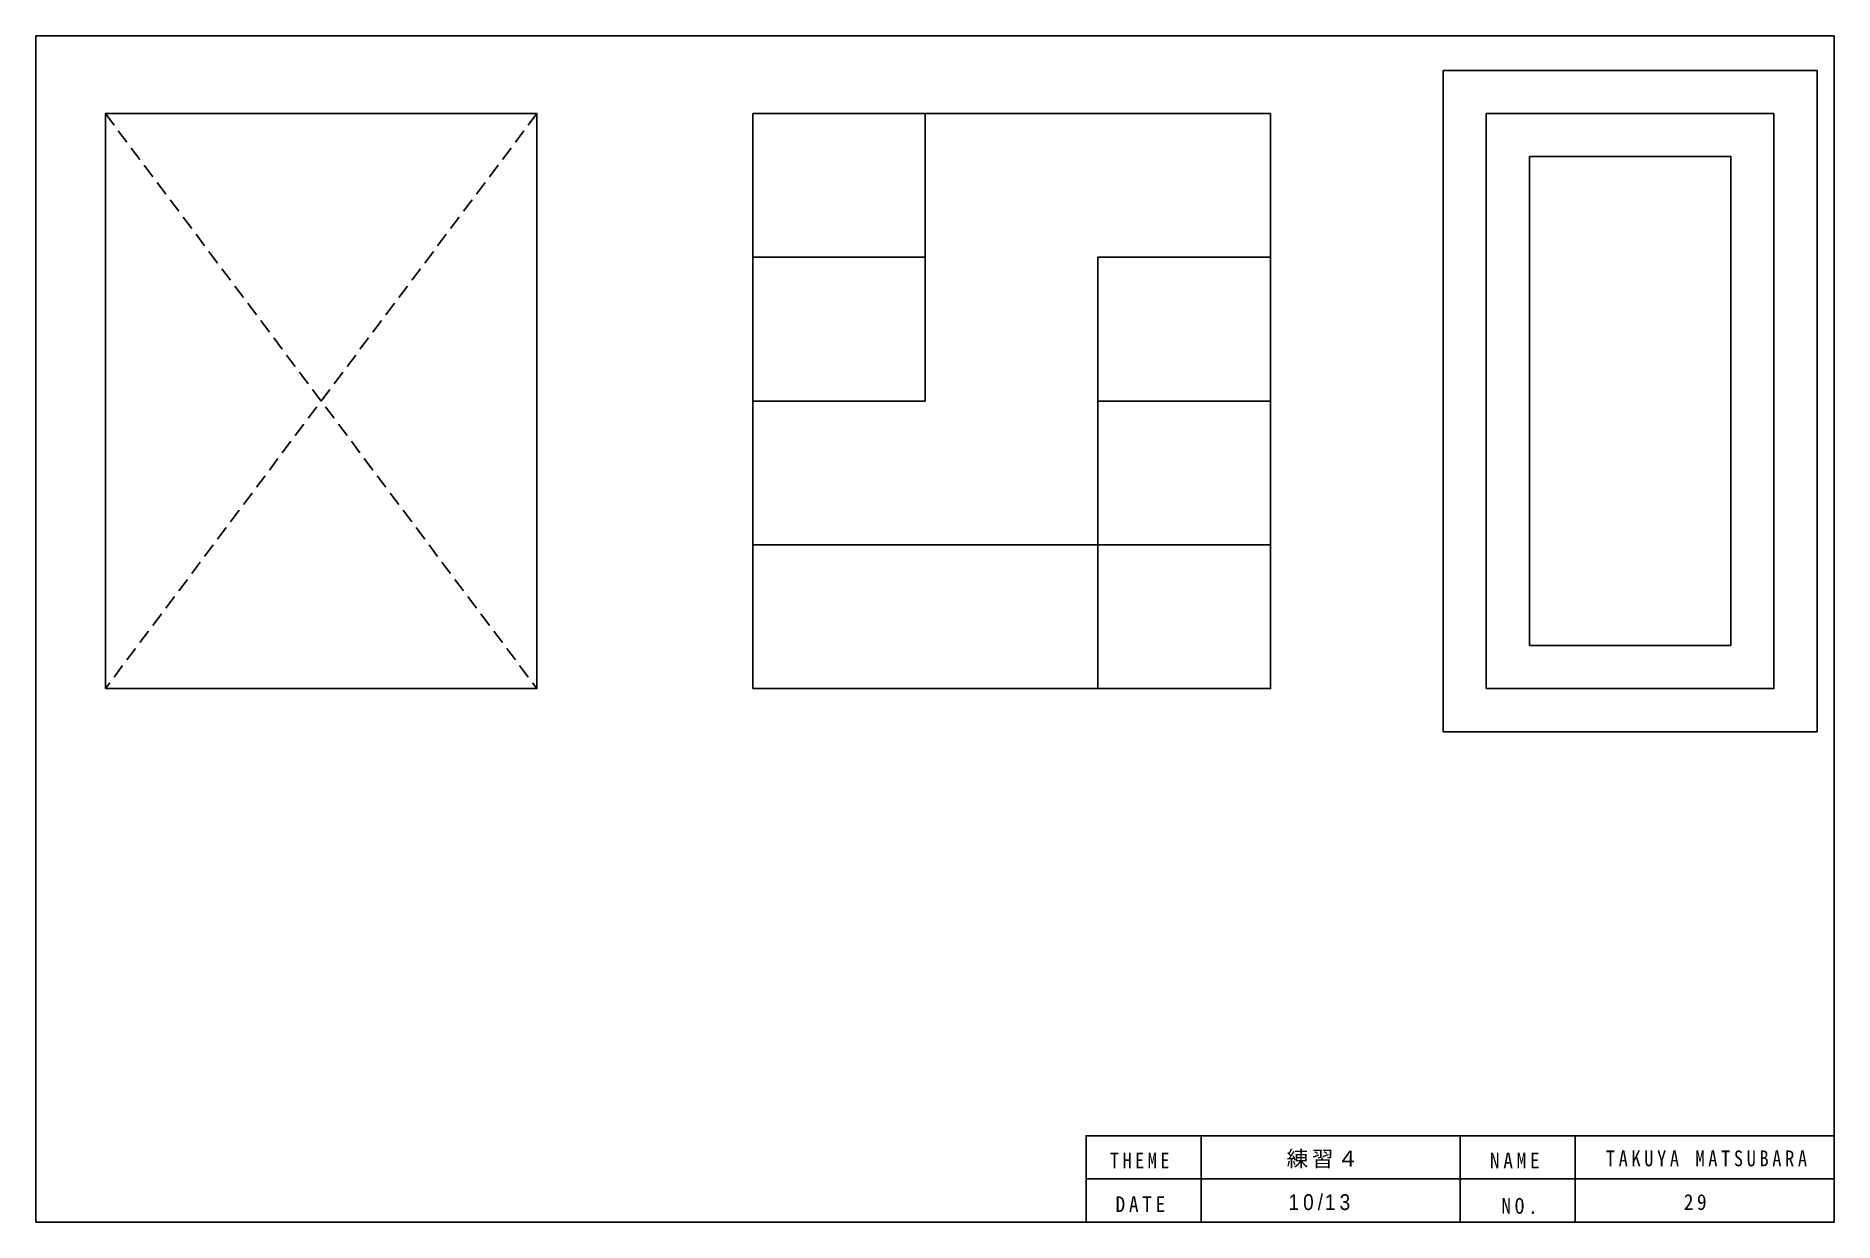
# Model space of a CAD drawing. Units: millimetres on the paper. Extents: x -1924 to 2076, y -2069 to 1931.
# Drawn here: x -129.8 to 120.2, y -77.7 to 87.3 of the extents above; entities that cross this region are included whole.
import ezdxf

# ---------------------------------------------------------------- set-up
doc = ezdxf.new("R2010")
doc.units = ezdxf.units.MM
doc.linetypes.add('DASHED2', pattern=[3, 2, -1])
doc.layers.add('0-0', color=5, linetype='Continuous')
doc.styles.add('HGPｺﾞｼｯｸM', font='')
doc.styles.add('ＭＳ ゴシック', font='')
doc.styles.get('HGPｺﾞｼｯｸM').set_extended_font_data('HGPｺﾞｼｯｸM')
doc.styles.get('ＭＳ ゴシック').set_extended_font_data('MS Gothic')

msp = doc.modelspace()

# ---------------------------------------------------------------- texts
at = {"layer": '0-0', "color": 7, "char_height": 2.199, "attachment_point": 7}
for s, insert, style in [('\\T1.38;\\W0.85;THEME', (19.553, -70.286), 'ＭＳ ゴシック'), ('\\T1.17;練習４', (44.127, -70.286), 'ＭＳ ゴシック'), ('\\T1.38;\\W0.9;NAME', (72.4, -70.286), 'ＭＳ ゴシック'), ('\\T1.4;\\W0.85;TAKUYA\\~MATSUBARA', (88.519, -70.022), 'ＭＳ ゴシック'), ('\\T1.38;\\W0.9;DATE', (20.346, -76.364), 'ＭＳ ゴシック'), ('\\T1.38;\\W0.9;10/13', (44.391, -76.1), 'HGPｺﾞｼｯｸM'), ('\\T1.38;\\W0.9;NO.', (73.986, -76.628), 'ＭＳ ゴシック'), ('\\T1.36;\\W0.9;29', (99.352, -76.1), 'ＭＳ ゴシック')]:
    msp.add_mtext(s, dxfattribs=dict(at, insert=insert, style=style))

# ---------------------------------------------------------------- linework, layer by layer
at = {"layer": '0-0', "color": 134}
for p, q in [((117.896, 82.464), (65.896, 82.464)), ((65.896, 82.464), (65.896, -9.536)), ((117.896, -9.536), (117.896, 82.464)), ((77.896, 70.464), (77.896, 2.464)), ((77.896, 2.464), (105.896, 2.464)), ((65.896, -9.536), (117.896, -9.536))]:
    msp.add_line(p, q, dxfattribs=at)
at = {"layer": '0-0', "linetype": 'DASHED2'}
for p, q in [((-120.104, 76.464), (-60.104, -3.536)), ((-60.104, 76.464), (-120.104, -3.536))]:
    msp.add_line(p, q, dxfattribs=at)
at = {"layer": '0-0'}
for p, q in [((-30.104, 56.464), (-30.104, 76.464)), ((-6.104, 56.464), (-6.104, 76.464)), ((41.896, 56.464), (41.896, 76.464)), ((-30.104, 56.464), (-6.104, 56.464)), ((-30.104, 36.464), (-30.104, 56.464)), ((-6.104, 56.464), (-30.104, 56.464)), ((-6.104, 36.464), (-6.104, 56.464)), ((17.896, 56.464), (41.896, 56.464)), ((17.896, 36.464), (17.896, 56.464)), ((-30.104, 36.464), (-6.104, 36.464)), ((-30.104, 16.464), (-30.104, 36.464)), ((-6.104, 36.464), (-30.104, 36.464)), ((17.896, 36.464), (41.896, 36.464)), ((17.896, 16.464), (17.896, 36.464)), ((41.896, 36.464), (17.896, 36.464)), ((-30.104, 16.464), (-6.104, 16.464)), ((-30.104, -3.536), (-30.104, 16.464)), ((-30.104, 16.464), (-6.104, 16.464)), ((17.896, -3.536), (17.896, 16.464)), ((-30.104, -3.536), (-6.104, -3.536))]:
    msp.add_line(p, q, dxfattribs=at)
at = {"layer": '0-0', "color": 7}
for points in [[(-129.756, -77.744), (120.244, -77.744), (120.244, 87.256), (-129.756, 87.256)], [(-120.104, -3.536), (-60.104, -3.536), (-60.104, 76.464), (-120.104, 76.464)], [(32.244, -71.744), (16.244, -71.744), (16.244, -65.744), (32.244, -65.744)], [(68.244, -71.744), (32.244, -71.744), (32.244, -65.744), (68.244, -65.744)], [(84.244, -71.744), (68.244, -71.744), (68.244, -65.744), (84.244, -65.744)], [(120.244, -71.744), (84.244, -71.744), (84.244, -65.744), (120.244, -65.744)], [(32.244, -77.744), (16.244, -77.744), (16.244, -71.744), (32.244, -71.744)], [(68.244, -77.744), (32.244, -77.744), (32.244, -71.744), (68.244, -71.744)], [(84.244, -77.744), (68.244, -77.744), (68.244, -71.744), (84.244, -71.744)], [(120.244, -77.744), (84.244, -77.744), (84.244, -71.744), (120.244, -71.744)]]:
    msp.add_lwpolyline(points, close=True, dxfattribs=at)
at = {"layer": '0-0'}
for points in [[(-30.104, 76.464), (-6.104, 76.464), (17.896, 76.464), (41.896, 76.464)], [(-30.104, -3.536), (-6.104, -3.536), (17.896, -3.536), (41.896, -3.536), (41.896, 16.464), (41.896, 36.464), (41.896, 56.464)], [(-6.104, 16.464), (17.896, 16.464), (41.896, 16.464)]]:
    msp.add_lwpolyline(points, dxfattribs=at)
msp.add_lwpolyline([(71.896, -3.536), (111.896, -3.536), (111.896, 76.464), (71.896, 76.464)], close=True, dxfattribs=at)
at = {"layer": '0-0', "color": 134}
msp.add_lwpolyline([(105.896, 2.464), (105.896, 70.464), (77.896, 70.464)], dxfattribs=at)
at = {"layer": '0-0', "color": 7}
msp.add_circle((75.571, -69.23), 2000, dxfattribs=at)

msp.set_redraw_order([(e.dxf.handle, doc.entitydb.next_handle()) for e in msp.query("TEXT MTEXT ATTDEF DIMENSION ARC_DIMENSION")])  # texts and dimensions are drawn at this point

doc.saveas('drawing.dxf')
